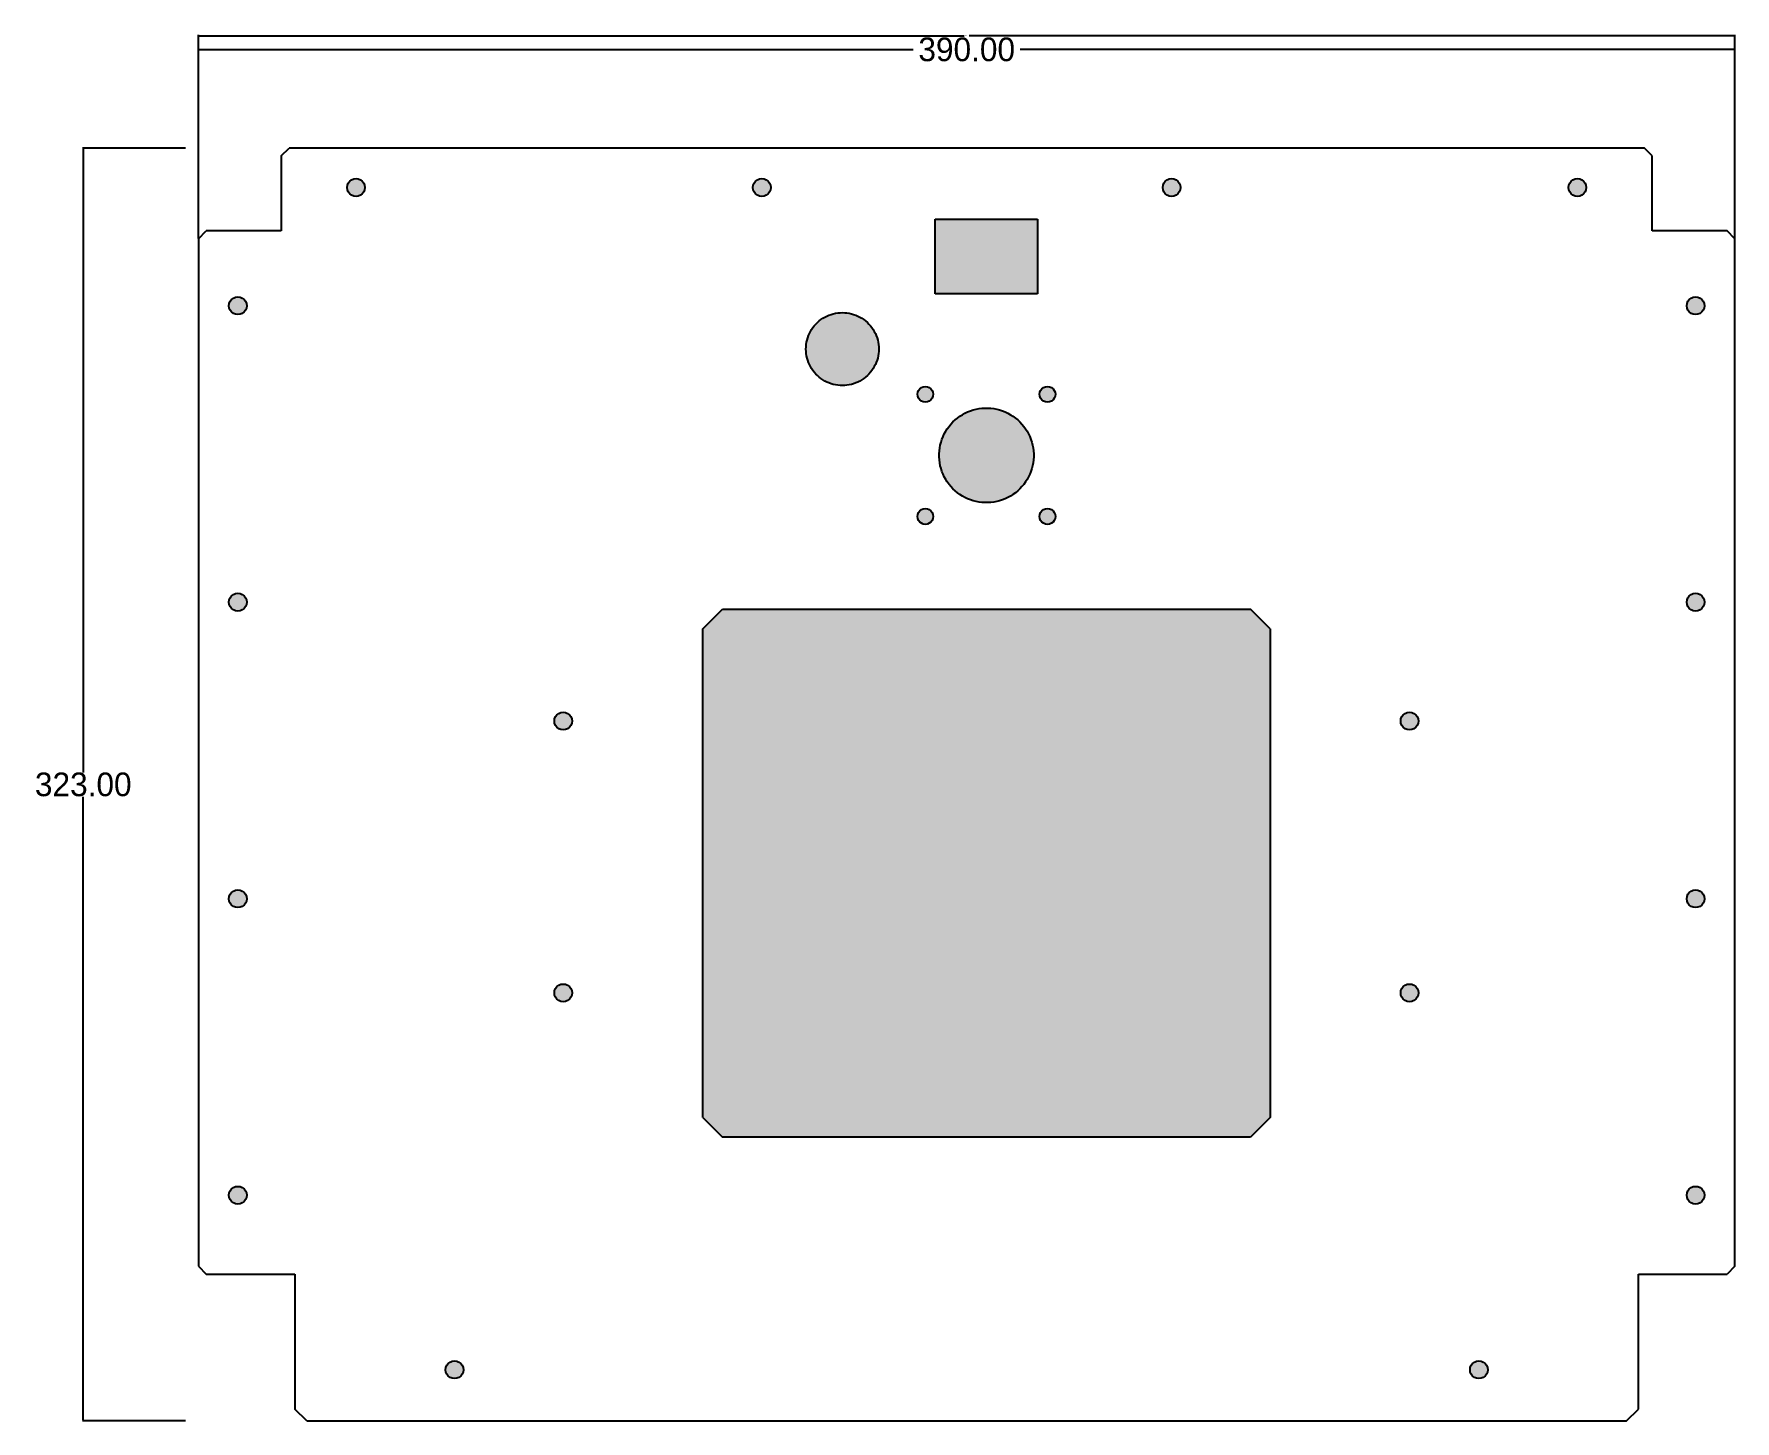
# Model space of a CAD drawing. Header units: millimetres. Extents: x 568 to 1000, y -119 to 233.
import ezdxf

# ---------------------------------------------------------------- set-up
doc = ezdxf.new("R2010")
doc.units = ezdxf.units.MM
doc.dimstyles.get("Standard").update_dxf_attribs({"dimtxt": 0.18, "dimasz": 0.18, "dimexe": 0.18, "dimexo": 0.0625, "dimgap": 0.09, "dimtad": 0, "dimtih": 1, "dimtoh": 1, "dimdec": 4, "dimzin": 0, "dimdsep": 46, "dimtxsty": 'Standard', "dimcen": 0.09, "dimadec": 0, "dimazin": 0, "dimtfac": 1, "dimtdec": 4, "dimtofl": 0, "dimtmove": 0, "dimatfit": 3, "dimfxl": 1, "dimtolj": 1, "dimtzin": 0, "dimarcsym": 0})

msp = doc.modelspace()

# ---------------------------------------------------------------- blocks, each defined once
blk = doc.blocks.new('*D6')
at = {"color": 0, "lineweight": -2, "transparency": 16777216}
for p, q in [((610.01, 181.18), (610.01, 232.82)), ((610.19, 232.64), (804.36, 232.64)), ((999.83, 232.64), (805.65, 232.64)), ((1000.01, 181.18), (1000.01, 232.82))]:
    blk.add_line(p, q, dxfattribs=at)
at = {"color": 0, "transparency": 16777216}
for points in [[(610.19, 232.67), (610.19, 232.61), (610.01, 232.64)], [(999.83, 232.67), (999.83, 232.61), (1000.01, 232.64)]]:
    blk.add_solid(points, dxfattribs=at)
at = {"layer": 'Defpoints', "color": 0, "transparency": 16777216}
for p in [(1000.01, 232.64), (610.01, 181.12), (1000.01, 181.12)]:
    blk.add_point(p, dxfattribs=at)
at = {"color": 0, "transparency": 16777216, "insert": (805.01, 232.64), "char_height": 0.18, "attachment_point": 5}
blk.add_mtext('\\A1;390.0000', dxfattribs=at)
blk = doc.blocks.new('*D7')
at = {"layer": 'Defpoints', "color": 0, "lineweight": -2, "transparency": 16777216}
for p, q in [((610.01, 205.31), (610.01, 229.31)), ((610.19, 229.13), (791.42, 229.13)), ((999.83, 229.13), (818.6, 229.13)), ((1000.01, 205.31), (1000.01, 229.31))]:
    blk.add_line(p, q, dxfattribs=at)
at = {"layer": 'Defpoints', "color": 0, "transparency": 16777216}
for p in [(1000.01, 229.13), (610.01, 205.24), (1000.01, 205.24)]:
    blk.add_point(p, dxfattribs=at)
for points in [[(610.19, 229.16), (610.19, 229.1), (610.01, 229.13)], [(999.83, 229.16), (999.83, 229.1), (1000.01, 229.13)]]:
    blk.add_solid(points, dxfattribs=at)
at = {"layer": 'Defpoints', "color": 0, "transparency": 16777216, "insert": (805.01, 229.13), "char_height": 6, "attachment_point": 5}
blk.add_mtext('\\A1;390.00', dxfattribs=at)
blk = doc.blocks.new('*D8')
at = {"layer": 'Defpoints', "color": 0, "lineweight": -2, "transparency": 16777216}
for p, q in [((606.71, 204.12), (580.6, 204.12)), ((580.78, 203.94), (580.78, 45.71)), ((580.78, -118.7), (580.78, 39.53)), ((606.71, -118.88), (580.6, -118.88))]:
    blk.add_line(p, q, dxfattribs=at)
at = {"layer": 'Defpoints', "color": 0, "transparency": 16777216}
for p in [(606.77, 204.12), (580.78, -118.88), (606.77, -118.88)]:
    blk.add_point(p, dxfattribs=at)
for points in [[(580.75, 203.94), (580.81, 203.94), (580.78, 204.12)], [(580.75, -118.7), (580.81, -118.7), (580.78, -118.88)]]:
    blk.add_solid(points, dxfattribs=at)
at = {"layer": 'Defpoints', "color": 0, "transparency": 16777216, "insert": (580.78, 42.62), "char_height": 6, "attachment_point": 5}
blk.add_mtext('\\A1;323.00', dxfattribs=at)

# ---------------------------------------------------------------- dimensions: what is measured, and where the dimension line sits
dim = msp.add_linear_dim(base=(1000.00537, 232.6427), p1=(610.00537, 181.12007), p2=(1000.00537, 181.12007), dimstyle='Standard')
dim.commit()
dim.dimension.update_dxf_attribs({"geometry": '*D6', "text_midpoint": (805.00537, 232.6427)})
at = {"layer": 'Defpoints', "color": 6}
dim = msp.add_linear_dim(base=(1000.00537, 229.12529), p1=(610.00537, 205.24393), p2=(1000.00537, 205.24393), dimstyle='Standard', override={"dimtxt": 6, "dimdec": 2}, dxfattribs=at)
dim.commit()
dim.dimension.update_dxf_attribs({"geometry": '*D7', "text_midpoint": (805.00537, 229.12529)})
dim = msp.add_linear_dim(base=(580.77692, -118.87993), p1=(606.7699, 204.12007), p2=(606.7699, -118.87993), angle=90, dimstyle='Standard', override={"dimtxt": 6, "dimdec": 2}, dxfattribs=at)
dim.commit()
dim.dimension.update_dxf_attribs({"geometry": '*D8', "text_midpoint": (580.77692, 42.62007)})

# ---------------------------------------------------------------- hatches: boundary and pattern name
h = msp.add_hatch(color=256)
h.dxf.hatch_style = 1
h.paths.add_polyline_path([(882.00537, 82.14927), (877.00537, 87.14927), (743.00537, 87.14927), (738.00537, 82.14927), (738.00537, -41.85073), (743.00537, -46.85073), (877.00537, -46.85073), (882.00537, -41.85073)])
h.paths.add_polyline_path([(622.25537, 164.12007), (622.17871, 164.70241), (621.95393, 165.24507), (621.59636, 165.71106), (621.13037, 166.06862), (620.58772, 166.2934), (620.00537, 166.37007), (619.42303, 166.2934), (618.88037, 166.06862), (618.41438, 165.71106), (618.05682, 165.24507), (617.83204, 164.70241), (617.75537, 164.12007), (617.83204, 163.53772), (618.05682, 162.99507), (618.41438, 162.52908), (618.88037, 162.17151), (619.42303, 161.94673), (620.00537, 161.87007), (620.58772, 161.94673), (621.13037, 162.17151), (621.59636, 162.52908), (621.95393, 162.99507), (622.17871, 163.53772)])
h.paths.add_polyline_path([(652.25537, 194.12007), (652.17871, 194.70241), (651.95393, 195.24507), (651.59636, 195.71106), (651.13037, 196.06862), (650.58772, 196.2934), (650.00537, 196.37007), (649.42303, 196.2934), (648.88037, 196.06862), (648.41438, 195.71106), (648.05682, 195.24507), (647.83204, 194.70241), (647.75537, 194.12007), (647.83204, 193.53772), (648.05682, 192.99507), (648.41438, 192.52908), (648.88037, 192.17151), (649.42303, 191.94673), (650.00537, 191.87007), (650.58772, 191.94673), (651.13037, 192.17151), (651.59636, 192.52908), (651.95393, 192.99507), (652.17871, 193.53772)])
h.paths.add_polyline_path([(622.17871, 88.30772), (622.25537, 88.89007), (622.17871, 89.47241), (621.95393, 90.01507), (621.59636, 90.48106), (621.13037, 90.83862), (620.58772, 91.0634), (620.00537, 91.14007), (619.42303, 91.0634), (618.88037, 90.83862), (618.41438, 90.48106), (618.05682, 90.01507), (617.83204, 89.47241), (617.75537, 88.89007), (617.83204, 88.30772), (618.05682, 87.76507), (618.41438, 87.29908), (618.88037, 86.94151), (619.42303, 86.71673), (620.00537, 86.64007), (620.58772, 86.71673), (621.13037, 86.94151), (621.59636, 87.29908), (621.95393, 87.76507)])
h.paths.add_polyline_path([(622.25537, -61.59566), (622.17871, -61.01332), (621.95393, -60.47066), (621.59636, -60.00467), (621.13037, -59.6471), (620.58772, -59.42233), (620.00537, -59.34566), (619.42303, -59.42233), (618.88037, -59.6471), (618.41438, -60.00467), (618.05682, -60.47066), (617.83204, -61.01332), (617.75537, -61.59566), (617.83204, -62.178), (618.05682, -62.72066), (618.41438, -63.18665), (618.88037, -63.54422), (619.42303, -63.76899), (620.00537, -63.84566), (620.58772, -63.76899), (621.13037, -63.54422), (621.59636, -63.18665), (621.95393, -62.72066), (622.17871, -62.178)])
h.paths.add_polyline_path([(622.25537, 13.63434), (622.17871, 14.21668), (621.95393, 14.75934), (621.59636, 15.22533), (621.13037, 15.5829), (620.58772, 15.80767), (620.00537, 15.88434), (619.42303, 15.80767), (618.88037, 15.5829), (618.41438, 15.22533), (618.05682, 14.75934), (617.83204, 14.21668), (617.75537, 13.63434), (617.83204, 13.052), (618.05682, 12.50934), (618.41438, 12.04335), (618.88037, 11.68578), (619.42303, 11.46101), (620.00537, 11.38434), (620.58772, 11.46101), (621.13037, 11.68578), (621.59636, 12.04335), (621.95393, 12.50934), (622.17871, 13.052)])
h.paths.add_polyline_path([(704.85115, -10.25074), (704.77448, -9.66839), (704.5497, -9.12574), (704.19214, -8.65975), (703.72615, -8.30218), (703.18349, -8.0774), (702.60115, -8.00074), (702.0188, -8.0774), (701.47615, -8.30218), (701.01016, -8.65975), (700.65259, -9.12574), (700.42781, -9.66839), (700.35115, -10.25074), (700.42781, -10.83308), (700.65259, -11.37574), (701.01016, -11.84173), (701.47615, -12.19929), (702.0188, -12.42407), (702.60115, -12.50074), (703.18349, -12.42407), (703.72615, -12.19929), (704.19214, -11.84173), (704.5497, -11.37574), (704.77448, -10.83308)])
h.paths.add_polyline_path([(677.25537, -105.87993), (677.17871, -105.29759), (676.95393, -104.75493), (676.59636, -104.28894), (676.13037, -103.93138), (675.58772, -103.7066), (675.00537, -103.62993), (674.42303, -103.7066), (673.88037, -103.93138), (673.41438, -104.28894), (673.05682, -104.75493), (672.83204, -105.29759), (672.75537, -105.87993), (672.83204, -106.46228), (673.05682, -107.00493), (673.41438, -107.47092), (673.88037, -107.82849), (674.42303, -108.05327), (675.00537, -108.12993), (675.58772, -108.05327), (676.13037, -107.82849), (676.59636, -107.47092), (676.95393, -107.00493), (677.17871, -106.46228)])
h.paths.add_polyline_path([(937.17871, -106.46228), (937.25537, -105.87993), (937.17871, -105.29759), (936.95393, -104.75493), (936.59636, -104.28894), (936.13037, -103.93138), (935.58772, -103.7066), (935.00537, -103.62993), (934.42303, -103.7066), (933.88037, -103.93138), (933.41438, -104.28894), (933.05682, -104.75493), (932.83204, -105.29759), (932.75537, -105.87993), (932.83204, -106.46228), (933.05682, -107.00493), (933.41438, -107.47092), (933.88037, -107.82849), (934.42303, -108.05327), (935.00537, -108.12993), (935.58772, -108.05327), (936.13037, -107.82849), (936.59636, -107.47092), (936.95393, -107.00493)])
h.paths.add_polyline_path([(991.95393, -60.47066), (991.59636, -60.00467), (991.13037, -59.6471), (990.58772, -59.42233), (990.00537, -59.34566), (989.42303, -59.42233), (988.88037, -59.6471), (988.41438, -60.00467), (988.05682, -60.47066), (987.83204, -61.01332), (987.75537, -61.59566), (987.83204, -62.178), (988.05682, -62.72066), (988.41438, -63.18665), (988.88037, -63.54422), (989.42303, -63.76899), (990.00537, -63.84566), (990.58772, -63.76899), (991.13037, -63.54422), (991.59636, -63.18665), (991.95393, -62.72066), (992.17871, -62.178), (992.25537, -61.59566), (992.17871, -61.01332)])
h.paths.add_polyline_path([(919.6596, -10.25074), (919.58294, -9.66839), (919.35816, -9.12574), (919.00059, -8.65975), (918.5346, -8.30218), (917.99195, -8.0774), (917.4096, -8.00074), (916.82726, -8.0774), (916.2846, -8.30218), (915.81861, -8.65975), (915.46105, -9.12574), (915.23627, -9.66839), (915.1596, -10.25074), (915.23627, -10.83308), (915.46105, -11.37574), (915.81861, -11.84173), (916.2846, -12.19929), (916.82726, -12.42407), (917.4096, -12.50074), (917.99195, -12.42407), (918.5346, -12.19929), (919.00059, -11.84173), (919.35816, -11.37574), (919.58294, -10.83308)])
h.paths.add_polyline_path([(991.95393, 14.75934), (991.59636, 15.22533), (991.13037, 15.5829), (990.58772, 15.80767), (990.00537, 15.88434), (989.42303, 15.80767), (988.88037, 15.5829), (988.41438, 15.22533), (988.05682, 14.75934), (987.83204, 14.21668), (987.75537, 13.63434), (987.83204, 13.052), (988.05682, 12.50934), (988.41438, 12.04335), (988.88037, 11.68578), (989.42303, 11.46101), (990.00537, 11.38434), (990.58772, 11.46101), (991.13037, 11.68578), (991.59636, 12.04335), (991.95393, 12.50934), (992.17871, 13.052), (992.25537, 13.63434), (992.17871, 14.21668)])
h.paths.add_polyline_path([(919.58294, 59.31411), (919.35816, 59.85677), (919.00059, 60.32276), (918.5346, 60.68033), (917.99195, 60.9051), (917.4096, 60.98177), (916.82726, 60.9051), (916.2846, 60.68033), (915.81861, 60.32276), (915.46105, 59.85677), (915.23627, 59.31411), (915.1596, 58.73177), (915.23627, 58.14943), (915.46105, 57.60677), (915.81861, 57.14078), (916.2846, 56.78321), (916.82726, 56.55843), (917.4096, 56.48177), (917.99195, 56.55843), (918.5346, 56.78321), (919.00059, 57.14078), (919.35816, 57.60677), (919.58294, 58.14943), (919.6596, 58.73177)])
h.paths.add_polyline_path([(992.25537, 88.89007), (992.17871, 89.47241), (991.95393, 90.01507), (991.59636, 90.48106), (991.13037, 90.83862), (990.58772, 91.0634), (990.00537, 91.14007), (989.42303, 91.0634), (988.88037, 90.83862), (988.41438, 90.48106), (988.05682, 90.01507), (987.83204, 89.47241), (987.75537, 88.89007), (987.83204, 88.30772), (988.05682, 87.76507), (988.41438, 87.29908), (988.88037, 86.94151), (989.42303, 86.71673), (990.00537, 86.64007), (990.58772, 86.71673), (991.13037, 86.94151), (991.59636, 87.29908), (991.95393, 87.76507), (992.17871, 88.30772)])
h.paths.add_polyline_path([(992.25537, 164.12007), (992.17871, 164.70241), (991.95393, 165.24507), (991.59636, 165.71106), (991.13037, 166.06862), (990.58772, 166.2934), (990.00537, 166.37007), (989.42303, 166.2934), (988.88037, 166.06862), (988.41438, 165.71106), (988.05682, 165.24507), (987.83204, 164.70241), (987.75537, 164.12007), (987.83204, 163.53772), (988.05682, 162.99507), (988.41438, 162.52908), (988.88037, 162.17151), (989.42303, 161.94673), (990.00537, 161.87007), (990.58772, 161.94673), (991.13037, 162.17151), (991.59636, 162.52908), (991.95393, 162.99507), (992.17871, 163.53772)])
h.paths.add_polyline_path([(962.17871, 194.70241), (961.95393, 195.24507), (961.59636, 195.71106), (961.13037, 196.06862), (960.58772, 196.2934), (960.00537, 196.37007), (959.42303, 196.2934), (958.88037, 196.06862), (958.41438, 195.71106), (958.05682, 195.24507), (957.83204, 194.70241), (957.75537, 194.12007), (957.83204, 193.53772), (958.05682, 192.99507), (958.41438, 192.52908), (958.88037, 192.17151), (959.42303, 191.94673), (960.00537, 191.87007), (960.58772, 191.94673), (961.13037, 192.17151), (961.59636, 192.52908), (961.95393, 192.99507), (962.17871, 193.53772), (962.25537, 194.12007)])
h.paths.add_polyline_path([(858.95393, 195.24507), (858.59636, 195.71106), (858.13037, 196.06862), (857.58772, 196.2934), (857.00537, 196.37007), (856.42303, 196.2934), (855.88037, 196.06862), (855.41438, 195.71106), (855.05682, 195.24507), (854.83204, 194.70241), (854.75537, 194.12007), (854.83204, 193.53772), (855.05682, 192.99507), (855.41438, 192.52908), (855.88037, 192.17151), (856.42303, 191.94673), (857.00537, 191.87007), (857.58772, 191.94673), (858.13037, 192.17151), (858.59636, 192.52908), (858.95393, 192.99507), (859.17871, 193.53772), (859.25537, 194.12007), (859.17871, 194.70241)])
h.paths.add_polyline_path([(754.95393, 195.24507), (754.59636, 195.71106), (754.13037, 196.06862), (753.58772, 196.2934), (753.00537, 196.37007), (752.42303, 196.2934), (751.88037, 196.06862), (751.41438, 195.71106), (751.05682, 195.24507), (750.83204, 194.70241), (750.75537, 194.12007), (750.83204, 193.53772), (751.05682, 192.99507), (751.41438, 192.52908), (751.88037, 192.17151), (752.42303, 191.94673), (753.00537, 191.87007), (753.58772, 191.94673), (754.13037, 192.17151), (754.59636, 192.52908), (754.95393, 192.99507), (755.17871, 193.53772), (755.25537, 194.12007), (755.17871, 194.70241)])
h.paths.add_polyline_path([(781.82553, 149.18161), (782.05631, 149.71492), (782.25315, 150.26166), (782.41527, 150.81969), (782.54204, 151.38679), (782.63294, 151.96074), (782.68763, 152.53926), (782.70588, 153.12007), (782.68763, 153.70088), (782.63294, 154.2794), (782.54204, 154.85334), (782.41527, 155.42045), (782.25315, 155.97847), (782.05631, 156.52522), (781.82553, 157.05853), (781.56172, 157.57629), (781.26591, 158.07647), (780.93929, 158.55708), (780.58313, 159.01624), (780.19884, 159.45213), (779.78794, 159.86303), (779.35205, 160.24732), (778.89289, 160.60347), (778.41228, 160.9301), (777.9121, 161.2259), (777.39434, 161.48972), (776.86103, 161.7205), (776.31429, 161.91734), (775.75626, 162.07946), (775.18916, 162.20622), (774.61521, 162.29713), (774.03669, 162.35181), (773.45588, 162.37007), (772.87507, 162.35181), (772.29655, 162.29713), (771.7226, 162.20622), (771.1555, 162.07946), (770.59747, 161.91734), (770.05073, 161.7205), (769.51742, 161.48972), (768.99966, 161.2259), (768.49948, 160.9301), (768.01887, 160.60347), (767.55971, 160.24732), (767.12382, 159.86303), (766.71292, 159.45213), (766.32863, 159.01624), (765.97247, 158.55708), (765.64585, 158.07647), (765.35004, 157.57629), (765.08623, 157.05853), (764.85545, 156.52522), (764.65861, 155.97847), (764.49648, 155.42045), (764.36972, 154.85334), (764.27882, 154.2794), (764.22413, 153.70088), (764.20588, 153.12007), (764.22413, 152.53926), (764.27882, 151.96074), (764.36972, 151.38679), (764.49648, 150.81969), (764.65861, 150.26166), (764.85545, 149.71492), (765.08623, 149.18161), (765.35004, 148.66385), (765.64585, 148.16367), (765.97247, 147.68305), (766.32863, 147.2239), (766.71292, 146.78801), (767.12382, 146.37711), (767.55971, 145.99282), (768.01887, 145.63666), (768.49948, 145.31003), (768.99966, 145.01423), (769.51742, 144.75042), (770.05073, 144.51964), (770.59747, 144.32279), (771.1555, 144.16067), (771.7226, 144.03391), (772.29655, 143.94301), (772.87507, 143.88832), (773.45588, 143.87007), (774.03669, 143.88832), (774.61521, 143.94301), (775.18916, 144.03391), (775.75626, 144.16067), (776.31429, 144.32279), (776.86103, 144.51964), (777.39434, 144.75042), (777.9121, 145.01423), (778.41228, 145.31003), (778.89289, 145.63666), (779.35205, 145.99282), (779.78794, 146.37711), (780.19884, 146.78801), (780.58313, 147.2239), (780.93929, 147.68305), (781.26591, 148.16367), (781.56172, 148.66385)])
h.paths.add_polyline_path([(821.95872, 127.27418), (821.86423, 128.02209), (821.72297, 128.7626), (821.5355, 129.49277), (821.30254, 130.20973), (821.02503, 130.91065), (820.70405, 131.59277), (820.34088, 132.25338), (819.93694, 132.88988), (819.49383, 133.49976), (819.01331, 134.08062), (818.49726, 134.63016), (817.94772, 135.14621), (817.36686, 135.62674), (816.75697, 136.06985), (816.12047, 136.47378), (815.45986, 136.83696), (814.77775, 137.15793), (814.07683, 137.43545), (813.35987, 137.6684), (812.62969, 137.85588), (811.88919, 137.99714), (811.14127, 138.09162), (810.3889, 138.13896), (809.63504, 138.13896), (808.88267, 138.09162), (808.13476, 137.99714), (807.39425, 137.85588), (806.66408, 137.6684), (805.94712, 137.43545), (805.2462, 137.15793), (804.56409, 136.83696), (803.90348, 136.47378), (803.26697, 136.06985), (802.65709, 135.62674), (802.07623, 135.14621), (801.52669, 134.63016), (801.01064, 134.08062), (800.53011, 133.49976), (800.08701, 132.88988), (799.68307, 132.25338), (799.3199, 131.59277), (798.99892, 130.91065), (798.7214, 130.20973), (798.48845, 129.49277), (798.30097, 128.7626), (798.15971, 128.02209), (798.06523, 127.27418), (798.0179, 126.52181), (798.0179, 125.76795), (798.06523, 125.01558), (798.15971, 124.26767), (798.30097, 123.52716), (798.48845, 122.79699), (798.7214, 122.08002), (798.99892, 121.3791), (799.3199, 120.69699), (799.68307, 120.03638), (800.08701, 119.39988), (800.53011, 118.78999), (801.01064, 118.20914), (801.52669, 117.6596), (802.07623, 117.14355), (802.65709, 116.66302), (803.26697, 116.21991), (803.90348, 115.81597), (804.56409, 115.4528), (805.2462, 115.13182), (805.94712, 114.85431), (806.66408, 114.62135), (807.39425, 114.43388), (808.13476, 114.29262), (808.88267, 114.19814), (809.63504, 114.1508), (810.3889, 114.1508), (811.14127, 114.19814), (811.88919, 114.29262), (812.62969, 114.43388), (813.35987, 114.62135), (814.07683, 114.85431), (814.77775, 115.13182), (815.45986, 115.4528), (816.12047, 115.81597), (816.75697, 116.21991), (817.36686, 116.66302), (817.94772, 117.14355), (818.49726, 117.6596), (819.01331, 118.20914), (819.49383, 118.78999), (819.93694, 119.39988), (820.34088, 120.03638), (820.70405, 120.69699), (821.02503, 121.3791), (821.30254, 122.08002), (821.5355, 122.79699), (821.72297, 123.52716), (821.86423, 124.26767), (821.95872, 125.01558), (822.00605, 125.76795), (822.00605, 126.52181)])
h.paths.add_polyline_path([(796.51197, 110.64488), (796.44383, 111.16252), (796.24402, 111.64488), (795.92619, 112.05909), (795.51197, 112.37693), (795.02961, 112.57673), (794.51197, 112.64488), (793.99434, 112.57673), (793.51197, 112.37693), (793.09776, 112.05909), (792.77992, 111.64488), (792.58012, 111.16252), (792.51197, 110.64488), (792.58012, 110.12724), (792.77992, 109.64488), (793.09776, 109.23067), (793.51197, 108.91283), (793.99434, 108.71303), (794.51197, 108.64488), (795.02961, 108.71303), (795.51197, 108.91283), (795.92619, 109.23067), (796.24402, 109.64488), (796.44383, 110.12724)])
h.paths.add_polyline_path([(827.51197, 110.64488), (827.44383, 111.16252), (827.24402, 111.64488), (826.92619, 112.05909), (826.51197, 112.37693), (826.02961, 112.57673), (825.51197, 112.64488), (824.99434, 112.57673), (824.51197, 112.37693), (824.09776, 112.05909), (823.77992, 111.64488), (823.58012, 111.16252), (823.51197, 110.64488), (823.58012, 110.12724), (823.77992, 109.64488), (824.09776, 109.23067), (824.51197, 108.91283), (824.99434, 108.71303), (825.51197, 108.64488), (826.02961, 108.71303), (826.51197, 108.91283), (826.92619, 109.23067), (827.24402, 109.64488), (827.44383, 110.12724)])
h.paths.add_polyline_path([(827.24402, 142.64488), (826.92619, 143.05909), (826.51197, 143.37693), (826.02961, 143.57673), (825.51197, 143.64488), (824.99434, 143.57673), (824.51197, 143.37693), (824.09776, 143.05909), (823.77992, 142.64488), (823.58012, 142.16252), (823.51197, 141.64488), (823.58012, 141.12724), (823.77992, 140.64488), (824.09776, 140.23067), (824.51197, 139.91283), (824.99434, 139.71303), (825.51197, 139.64488), (826.02961, 139.71303), (826.51197, 139.91283), (826.92619, 140.23067), (827.24402, 140.64488), (827.44383, 141.12724), (827.51197, 141.64488), (827.44383, 142.16252)])
h.paths.add_polyline_path([(796.44383, 142.16252), (796.24402, 142.64488), (795.92619, 143.05909), (795.51197, 143.37693), (795.02961, 143.57673), (794.51197, 143.64488), (793.99434, 143.57673), (793.51197, 143.37693), (793.09776, 143.05909), (792.77992, 142.64488), (792.58012, 142.16252), (792.51197, 141.64488), (792.58012, 141.12724), (792.77992, 140.64488), (793.09776, 140.23067), (793.51197, 139.91283), (793.99434, 139.71303), (794.51197, 139.64488), (795.02961, 139.71303), (795.51197, 139.91283), (795.92619, 140.23067), (796.24402, 140.64488), (796.44383, 141.12724), (796.51197, 141.64488)])
h.paths.add_polyline_path([(704.85115, 58.73177), (704.77448, 59.31411), (704.5497, 59.85677), (704.19214, 60.32276), (703.72615, 60.68033), (703.18349, 60.9051), (702.60115, 60.98177), (702.0188, 60.9051), (701.47615, 60.68033), (701.01016, 60.32276), (700.65259, 59.85677), (700.42781, 59.31411), (700.35115, 58.73177), (700.42781, 58.14943), (700.65259, 57.60677), (701.01016, 57.14078), (701.47615, 56.78321), (702.0188, 56.55843), (702.60115, 56.48177), (703.18349, 56.55843), (703.72615, 56.78321), (704.19214, 57.14078), (704.5497, 57.60677), (704.77448, 58.14943)])
h.paths.add_polyline_path([(823.00537, 186.12007), (797.00537, 186.12007), (797.00537, 167.12007), (823.00537, 167.12007)])

# ---------------------------------------------------------------- linework, layer by layer
for p, q in [((631.00537, 202.12007), (633.00537, 204.12007)), ((977.00537, 204.12007), (633.00537, 204.12007)), ((979.00537, 202.12007), (977.00537, 204.12007)), ((631.00537, 202.12007), (631.00537, 183.12007)), ((979.00537, 183.12007), (979.00537, 202.12007)), ((647.75537, 194.12007), (647.83204, 194.70241)), ((647.83204, 194.70241), (648.05682, 195.24507)), ((648.05682, 195.24507), (648.41438, 195.71106)), ((648.41438, 195.71106), (648.88037, 196.06862)), ((648.88037, 196.06862), (649.42303, 196.2934)), ((649.42303, 196.2934), (650.00537, 196.37007)), ((650.00537, 196.37007), (650.58772, 196.2934)), ((650.58772, 196.2934), (651.13037, 196.06862)), ((651.13037, 196.06862), (651.59636, 195.71106)), ((651.59636, 195.71106), (651.95393, 195.24507)), ((651.95393, 195.24507), (652.17871, 194.70241)), ((652.17871, 194.70241), (652.25537, 194.12007)), ((750.75537, 194.12007), (750.83204, 194.70241)), ((750.83204, 194.70241), (751.05682, 195.24507)), ((751.05682, 195.24507), (751.41438, 195.71106)), ((751.41438, 195.71106), (751.88037, 196.06862)), ((751.88037, 196.06862), (752.42303, 196.2934)), ((752.42303, 196.2934), (753.00537, 196.37007)), ((753.00537, 196.37007), (753.58772, 196.2934)), ((753.58772, 196.2934), (754.13037, 196.06862)), ((754.13037, 196.06862), (754.59636, 195.71106)), ((754.59636, 195.71106), (754.95393, 195.24507)), ((754.95393, 195.24507), (755.17871, 194.70241)), ((755.17871, 194.70241), (755.25537, 194.12007)), ((854.75537, 194.12007), (854.83204, 194.70241)), ((854.83204, 194.70241), (855.05682, 195.24507)), ((855.05682, 195.24507), (855.41438, 195.71106)), ((855.41438, 195.71106), (855.88037, 196.06862)), ((855.88037, 196.06862), (856.42303, 196.2934)), ((856.42303, 196.2934), (857.00537, 196.37007)), ((857.00537, 196.37007), (857.58772, 196.2934)), ((857.58772, 196.2934), (858.13037, 196.06862)), ((858.13037, 196.06862), (858.59636, 195.71106)), ((858.59636, 195.71106), (858.95393, 195.24507)), ((858.95393, 195.24507), (859.17871, 194.70241)), ((859.17871, 194.70241), (859.25537, 194.12007)), ((957.75537, 194.12007), (957.83204, 194.70241)), ((957.83204, 194.70241), (958.05682, 195.24507)), ((958.05682, 195.24507), (958.41438, 195.71106)), ((958.41438, 195.71106), (958.88037, 196.06862)), ((958.88037, 196.06862), (959.42303, 196.2934)), ((959.42303, 196.2934), (960.00537, 196.37007)), ((960.00537, 196.37007), (960.58772, 196.2934)), ((960.58772, 196.2934), (961.13037, 196.06862)), ((961.13037, 196.06862), (961.59636, 195.71106)), ((961.59636, 195.71106), (961.95393, 195.24507)), ((961.95393, 195.24507), (962.17871, 194.70241)), ((962.17871, 194.70241), (962.25537, 194.12007)), ((647.83204, 193.53772), (647.75537, 194.12007)), ((648.05682, 192.99507), (647.83204, 193.53772)), ((648.41438, 192.52908), (648.05682, 192.99507)), ((648.88037, 192.17151), (648.41438, 192.52908)), ((649.42303, 191.94673), (648.88037, 192.17151)), ((650.00537, 191.87007), (649.42303, 191.94673)), ((650.58772, 191.94673), (650.00537, 191.87007)), ((651.13037, 192.17151), (650.58772, 191.94673)), ((651.59636, 192.52908), (651.13037, 192.17151)), ((651.95393, 192.99507), (651.59636, 192.52908)), ((652.17871, 193.53772), (651.95393, 192.99507)), ((652.25537, 194.12007), (652.17871, 193.53772)), ((750.83204, 193.53772), (750.75537, 194.12007)), ((751.05682, 192.99507), (750.83204, 193.53772)), ((751.41438, 192.52908), (751.05682, 192.99507)), ((751.88037, 192.17151), (751.41438, 192.52908)), ((752.42303, 191.94673), (751.88037, 192.17151)), ((753.00537, 191.87007), (752.42303, 191.94673)), ((753.58772, 191.94673), (753.00537, 191.87007)), ((754.13037, 192.17151), (753.58772, 191.94673)), ((754.59636, 192.52908), (754.13037, 192.17151)), ((754.95393, 192.99507), (754.59636, 192.52908)), ((755.17871, 193.53772), (754.95393, 192.99507)), ((755.25537, 194.12007), (755.17871, 193.53772)), ((854.83204, 193.53772), (854.75537, 194.12007)), ((855.05682, 192.99507), (854.83204, 193.53772)), ((855.41438, 192.52908), (855.05682, 192.99507)), ((855.88037, 192.17151), (855.41438, 192.52908)), ((856.42303, 191.94673), (855.88037, 192.17151)), ((857.00537, 191.87007), (856.42303, 191.94673)), ((857.58772, 191.94673), (857.00537, 191.87007)), ((858.13037, 192.17151), (857.58772, 191.94673)), ((858.59636, 192.52908), (858.13037, 192.17151)), ((858.95393, 192.99507), (858.59636, 192.52908)), ((859.17871, 193.53772), (858.95393, 192.99507)), ((859.25537, 194.12007), (859.17871, 193.53772)), ((957.83204, 193.53772), (957.75537, 194.12007)), ((958.05682, 192.99507), (957.83204, 193.53772)), ((958.41438, 192.52908), (958.05682, 192.99507)), ((958.88037, 192.17151), (958.41438, 192.52908)), ((959.42303, 191.94673), (958.88037, 192.17151)), ((960.00537, 191.87007), (959.42303, 191.94673)), ((960.58772, 191.94673), (960.00537, 191.87007)), ((961.13037, 192.17151), (960.58772, 191.94673)), ((961.59636, 192.52908), (961.13037, 192.17151)), ((961.95393, 192.99507), (961.59636, 192.52908)), ((962.17871, 193.53772), (961.95393, 192.99507)), ((962.25537, 194.12007), (962.17871, 193.53772)), ((797.00537, 167.12007), (797.00537, 186.12007)), ((797.00537, 186.12007), (823.00537, 186.12007)), ((823.00537, 186.12007), (823.00537, 167.12007)), ((610.00537, 181.12007), (612.00537, 183.12007)), ((631.00537, 183.12007), (612.00537, 183.12007)), ((998.00537, 183.12007), (979.00537, 183.12007)), ((1000.00537, 181.12007), (998.00537, 183.12007)), ((610.00537, 181.12007), (610.00537, -79.59566)), ((1000.00537, -79.59566), (1000.00537, 181.12007)), ((617.75537, 164.12007), (617.83204, 164.70241)), ((617.83204, 163.53772), (617.75537, 164.12007)), ((617.83204, 164.70241), (618.05682, 165.24507)), ((618.05682, 165.24507), (618.41438, 165.71106)), ((618.41438, 165.71106), (618.88037, 166.06862)), ((618.88037, 166.06862), (619.42303, 166.2934)), ((619.42303, 166.2934), (620.00537, 166.37007)), ((620.00537, 166.37007), (620.58772, 166.2934)), ((620.58772, 166.2934), (621.13037, 166.06862)), ((621.13037, 166.06862), (621.59636, 165.71106)), ((621.59636, 165.71106), (621.95393, 165.24507)), ((621.95393, 165.24507), (622.17871, 164.70241)), ((622.17871, 164.70241), (622.25537, 164.12007)), ((622.25537, 164.12007), (622.17871, 163.53772)), ((823.00537, 167.12007), (797.00537, 167.12007)), ((987.75537, 164.12007), (987.83204, 164.70241)), ((987.83204, 163.53772), (987.75537, 164.12007)), ((987.83204, 164.70241), (988.05682, 165.24507)), ((988.05682, 165.24507), (988.41438, 165.71106)), ((988.41438, 165.71106), (988.88037, 166.06862)), ((988.88037, 166.06862), (989.42303, 166.2934)), ((989.42303, 166.2934), (990.00537, 166.37007)), ((990.00537, 166.37007), (990.58772, 166.2934)), ((990.58772, 166.2934), (991.13037, 166.06862)), ((991.13037, 166.06862), (991.59636, 165.71106)), ((991.59636, 165.71106), (991.95393, 165.24507)), ((991.95393, 165.24507), (992.17871, 164.70241)), ((992.17871, 164.70241), (992.25537, 164.12007)), ((992.25537, 164.12007), (992.17871, 163.53772)), ((618.05682, 162.99507), (617.83204, 163.53772)), ((618.41438, 162.52908), (618.05682, 162.99507)), ((618.88037, 162.17151), (618.41438, 162.52908)), ((619.42303, 161.94673), (618.88037, 162.17151)), ((620.00537, 161.87007), (619.42303, 161.94673)), ((620.58772, 161.94673), (620.00537, 161.87007)), ((621.13037, 162.17151), (620.58772, 161.94673)), ((621.59636, 162.52908), (621.13037, 162.17151)), ((621.95393, 162.99507), (621.59636, 162.52908)), ((622.17871, 163.53772), (621.95393, 162.99507)), ((766.71292, 159.45213), (767.12382, 159.86303)), ((767.12382, 159.86303), (767.55971, 160.24732)), ((767.55971, 160.24732), (768.01887, 160.60347)), ((768.01887, 160.60347), (768.49948, 160.9301)), ((768.49948, 160.9301), (768.99966, 161.2259)), ((768.99966, 161.2259), (769.51742, 161.48972)), ((769.51742, 161.48972), (770.05073, 161.7205)), ((770.05073, 161.7205), (770.59747, 161.91734)), ((770.59747, 161.91734), (771.1555, 162.07946)), ((771.1555, 162.07946), (771.7226, 162.20622)), ((771.7226, 162.20622), (772.29655, 162.29713)), ((772.29655, 162.29713), (772.87507, 162.35181)), ((772.87507, 162.35181), (773.45588, 162.37007)), ((773.45588, 162.37007), (774.03669, 162.35181)), ((774.03669, 162.35181), (774.61521, 162.29713)), ((774.61521, 162.29713), (775.18916, 162.20622)), ((775.18916, 162.20622), (775.75626, 162.07946)), ((775.75626, 162.07946), (776.31429, 161.91734)), ((776.31429, 161.91734), (776.86103, 161.7205)), ((776.86103, 161.7205), (777.39434, 161.48972)), ((777.39434, 161.48972), (777.9121, 161.2259)), ((777.9121, 161.2259), (778.41228, 160.9301)), ((778.41228, 160.9301), (778.89289, 160.60347)), ((778.89289, 160.60347), (779.35205, 160.24732)), ((779.35205, 160.24732), (779.78794, 159.86303)), ((779.78794, 159.86303), (780.19884, 159.45213)), ((988.05682, 162.99507), (987.83204, 163.53772)), ((988.41438, 162.52908), (988.05682, 162.99507)), ((988.88037, 162.17151), (988.41438, 162.52908)), ((989.42303, 161.94673), (988.88037, 162.17151)), ((990.00537, 161.87007), (989.42303, 161.94673)), ((990.58772, 161.94673), (990.00537, 161.87007)), ((991.13037, 162.17151), (990.58772, 161.94673)), ((991.59636, 162.52908), (991.13037, 162.17151)), ((991.95393, 162.99507), (991.59636, 162.52908)), ((992.17871, 163.53772), (991.95393, 162.99507)), ((764.49648, 155.42045), (764.65861, 155.97847)), ((764.65861, 155.97847), (764.85545, 156.52522)), ((764.85545, 156.52522), (765.08623, 157.05853)), ((765.08623, 157.05853), (765.35004, 157.57629)), ((765.35004, 157.57629), (765.64585, 158.07647)), ((765.64585, 158.07647), (765.97247, 158.55708)), ((765.97247, 158.55708), (766.32863, 159.01624)), ((766.32863, 159.01624), (766.71292, 159.45213)), ((780.19884, 159.45213), (780.58313, 159.01624)), ((780.58313, 159.01624), (780.93929, 158.55708)), ((780.93929, 158.55708), (781.26591, 158.07647)), ((781.26591, 158.07647), (781.56172, 157.57629)), ((781.56172, 157.57629), (781.82553, 157.05853)), ((781.82553, 157.05853), (782.05631, 156.52522)), ((782.05631, 156.52522), (782.25315, 155.97847)), ((782.25315, 155.97847), (782.41527, 155.42045)), ((764.20588, 153.12007), (764.22413, 153.70088)), ((764.22413, 152.53926), (764.20588, 153.12007)), ((764.22413, 153.70088), (764.27882, 154.2794)), ((764.27882, 151.96074), (764.22413, 152.53926)), ((764.27882, 154.2794), (764.36972, 154.85334)), ((764.36972, 151.38679), (764.27882, 151.96074)), ((764.36972, 154.85334), (764.49648, 155.42045)), ((764.49648, 150.81969), (764.36972, 151.38679)), ((782.41527, 155.42045), (782.54204, 154.85334)), ((782.54204, 151.38679), (782.41527, 150.81969)), ((782.54204, 154.85334), (782.63294, 154.2794)), ((782.63294, 151.96074), (782.54204, 151.38679)), ((782.63294, 154.2794), (782.68763, 153.70088)), ((782.68763, 152.53926), (782.63294, 151.96074)), ((782.68763, 153.70088), (782.70588, 153.12007)), ((782.70588, 153.12007), (782.68763, 152.53926)), ((764.65861, 150.26166), (764.49648, 150.81969)), ((764.85545, 149.71492), (764.65861, 150.26166)), ((765.08623, 149.18161), (764.85545, 149.71492)), ((765.35004, 148.66385), (765.08623, 149.18161)), ((765.64585, 148.16367), (765.35004, 148.66385)), ((765.97247, 147.68305), (765.64585, 148.16367)), ((766.32863, 147.2239), (765.97247, 147.68305)), ((766.71292, 146.78801), (766.32863, 147.2239)), ((767.12382, 146.37711), (766.71292, 146.78801)), ((780.19884, 146.78801), (779.78794, 146.37711)), ((780.58313, 147.2239), (780.19884, 146.78801)), ((780.93929, 147.68305), (780.58313, 147.2239)), ((781.26591, 148.16367), (780.93929, 147.68305)), ((781.56172, 148.66385), (781.26591, 148.16367)), ((781.82553, 149.18161), (781.56172, 148.66385)), ((782.05631, 149.71492), (781.82553, 149.18161)), ((782.25315, 150.26166), (782.05631, 149.71492)), ((782.41527, 150.81969), (782.25315, 150.26166)), ((767.55971, 145.99282), (767.12382, 146.37711)), ((768.01887, 145.63666), (767.55971, 145.99282)), ((768.49948, 145.31003), (768.01887, 145.63666)), ((768.99966, 145.01423), (768.49948, 145.31003)), ((769.51742, 144.75042), (768.99966, 145.01423)), ((770.05073, 144.51964), (769.51742, 144.75042)), ((770.59747, 144.32279), (770.05073, 144.51964)), ((771.1555, 144.16067), (770.59747, 144.32279)), ((771.7226, 144.03391), (771.1555, 144.16067)), ((772.29655, 143.94301), (771.7226, 144.03391)), ((772.87507, 143.88832), (772.29655, 143.94301)), ((773.45588, 143.87007), (772.87507, 143.88832)), ((774.03669, 143.88832), (773.45588, 143.87007)), ((774.61521, 143.94301), (774.03669, 143.88832)), ((775.18916, 144.03391), (774.61521, 143.94301)), ((775.75626, 144.16067), (775.18916, 144.03391)), ((776.31429, 144.32279), (775.75626, 144.16067)), ((776.86103, 144.51964), (776.31429, 144.32279)), ((777.39434, 144.75042), (776.86103, 144.51964)), ((777.9121, 145.01423), (777.39434, 144.75042)), ((778.41228, 145.31003), (777.9121, 145.01423)), ((778.89289, 145.63666), (778.41228, 145.31003)), ((779.35205, 145.99282), (778.89289, 145.63666)), ((779.78794, 146.37711), (779.35205, 145.99282)), ((792.58012, 142.16252), (792.77992, 142.64488)), ((792.77992, 142.64488), (793.09776, 143.05909)), ((793.09776, 143.05909), (793.51197, 143.37693)), ((793.51197, 143.37693), (793.99434, 143.57673)), ((793.99434, 143.57673), (794.51197, 143.64488)), ((794.51197, 143.64488), (795.02961, 143.57673)), ((795.02961, 143.57673), (795.51197, 143.37693)), ((795.51197, 143.37693), (795.92619, 143.05909)), ((795.92619, 143.05909), (796.24402, 142.64488)), ((796.24402, 142.64488), (796.44383, 142.16252)), ((823.58012, 142.16252), (823.77992, 142.64488)), ((823.77992, 142.64488), (824.09776, 143.05909)), ((824.09776, 143.05909), (824.51197, 143.37693)), ((824.51197, 143.37693), (824.99434, 143.57673)), ((824.99434, 143.57673), (825.51197, 143.64488)), ((825.51197, 143.64488), (826.02961, 143.57673)), ((826.02961, 143.57673), (826.51197, 143.37693)), ((826.51197, 143.37693), (826.92619, 143.05909)), ((826.92619, 143.05909), (827.24402, 142.64488)), ((827.24402, 142.64488), (827.44383, 142.16252)), ((792.51197, 141.64488), (792.58012, 142.16252)), ((792.58012, 141.12724), (792.51197, 141.64488)), ((792.77992, 140.64488), (792.58012, 141.12724)), ((793.09776, 140.23067), (792.77992, 140.64488)), ((793.51197, 139.91283), (793.09776, 140.23067)), ((793.99434, 139.71303), (793.51197, 139.91283)), ((794.51197, 139.64488), (793.99434, 139.71303)), ((795.02961, 139.71303), (794.51197, 139.64488)), ((795.51197, 139.91283), (795.02961, 139.71303)), ((795.92619, 140.23067), (795.51197, 139.91283)), ((796.24402, 140.64488), (795.92619, 140.23067)), ((796.44383, 141.12724), (796.24402, 140.64488)), ((796.44383, 142.16252), (796.51197, 141.64488)), ((796.51197, 141.64488), (796.44383, 141.12724)), ((823.51197, 141.64488), (823.58012, 142.16252)), ((823.58012, 141.12724), (823.51197, 141.64488)), ((823.77992, 140.64488), (823.58012, 141.12724)), ((824.09776, 140.23067), (823.77992, 140.64488)), ((824.51197, 139.91283), (824.09776, 140.23067)), ((824.99434, 139.71303), (824.51197, 139.91283)), ((825.51197, 139.64488), (824.99434, 139.71303)), ((826.02961, 139.71303), (825.51197, 139.64488)), ((826.51197, 139.91283), (826.02961, 139.71303)), ((826.92619, 140.23067), (826.51197, 139.91283)), ((827.24402, 140.64488), (826.92619, 140.23067)), ((827.44383, 141.12724), (827.24402, 140.64488)), ((827.44383, 142.16252), (827.51197, 141.64488)), ((827.51197, 141.64488), (827.44383, 141.12724)), ((800.53011, 133.49976), (801.01064, 134.08062)), ((801.01064, 134.08062), (801.52669, 134.63016)), ((801.52669, 134.63016), (802.07623, 135.14621)), ((802.07623, 135.14621), (802.65709, 135.62674)), ((802.65709, 135.62674), (803.26697, 136.06985)), ((803.26697, 136.06985), (803.90348, 136.47378)), ((803.90348, 136.47378), (804.56409, 136.83696)), ((804.56409, 136.83696), (805.2462, 137.15793)), ((805.2462, 137.15793), (805.94712, 137.43545)), ((805.94712, 137.43545), (806.66408, 137.6684)), ((806.66408, 137.6684), (807.39425, 137.85588)), ((807.39425, 137.85588), (808.13476, 137.99714)), ((808.13476, 137.99714), (808.88267, 138.09162)), ((808.88267, 138.09162), (809.63504, 138.13896)), ((809.63504, 138.13896), (810.3889, 138.13896)), ((810.3889, 138.13896), (811.14127, 138.09162)), ((811.14127, 138.09162), (811.88919, 137.99714)), ((811.88919, 137.99714), (812.62969, 137.85588)), ((812.62969, 137.85588), (813.35987, 137.6684)), ((813.35987, 137.6684), (814.07683, 137.43545)), ((814.07683, 137.43545), (814.77775, 137.15793)), ((814.77775, 137.15793), (815.45986, 136.83696)), ((815.45986, 136.83696), (816.12047, 136.47378)), ((816.12047, 136.47378), (816.75697, 136.06985)), ((816.75697, 136.06985), (817.36686, 135.62674)), ((817.36686, 135.62674), (817.94772, 135.14621)), ((817.94772, 135.14621), (818.49726, 134.63016)), ((818.49726, 134.63016), (819.01331, 134.08062)), ((819.01331, 134.08062), (819.49383, 133.49976)), ((798.48845, 129.49277), (798.7214, 130.20973)), ((798.7214, 130.20973), (798.99892, 130.91065)), ((798.99892, 130.91065), (799.3199, 131.59277)), ((799.3199, 131.59277), (799.68307, 132.25338)), ((799.68307, 132.25338), (800.08701, 132.88988)), ((800.08701, 132.88988), (800.53011, 133.49976)), ((819.49383, 133.49976), (819.93694, 132.88988)), ((819.93694, 132.88988), (820.34088, 132.25338)), ((820.34088, 132.25338), (820.70405, 131.59277)), ((820.70405, 131.59277), (821.02503, 130.91065)), ((821.02503, 130.91065), (821.30254, 130.20973)), ((821.30254, 130.20973), (821.5355, 129.49277)), ((798.0179, 126.52181), (798.06523, 127.27418)), ((798.0179, 125.76795), (798.0179, 126.52181)), ((798.06523, 125.01558), (798.0179, 125.76795)), ((798.06523, 127.27418), (798.15971, 128.02209)), ((798.15971, 128.02209), (798.30097, 128.7626)), ((798.30097, 128.7626), (798.48845, 129.49277)), ((821.5355, 129.49277), (821.72297, 128.7626)), ((821.72297, 128.7626), (821.86423, 128.02209)), ((821.86423, 128.02209), (821.95872, 127.27418)), ((821.95872, 127.27418), (822.00605, 126.52181)), ((822.00605, 125.76795), (821.95872, 125.01558)), ((822.00605, 126.52181), (822.00605, 125.76795)), ((798.15971, 124.26767), (798.06523, 125.01558)), ((798.30097, 123.52716), (798.15971, 124.26767)), ((798.48845, 122.79699), (798.30097, 123.52716)), ((798.7214, 122.08002), (798.48845, 122.79699)), ((798.99892, 121.3791), (798.7214, 122.08002)), ((799.3199, 120.69699), (798.99892, 121.3791)), ((821.02503, 121.3791), (820.70405, 120.69699)), ((821.30254, 122.08002), (821.02503, 121.3791)), ((821.5355, 122.79699), (821.30254, 122.08002)), ((821.72297, 123.52716), (821.5355, 122.79699)), ((821.86423, 124.26767), (821.72297, 123.52716)), ((821.95872, 125.01558), (821.86423, 124.26767)), ((799.68307, 120.03638), (799.3199, 120.69699)), ((800.08701, 119.39988), (799.68307, 120.03638)), ((800.53011, 118.78999), (800.08701, 119.39988)), ((801.01064, 118.20914), (800.53011, 118.78999)), ((801.52669, 117.6596), (801.01064, 118.20914)), ((802.07623, 117.14355), (801.52669, 117.6596)), ((802.65709, 116.66302), (802.07623, 117.14355)), ((803.26697, 116.21991), (802.65709, 116.66302)), ((817.36686, 116.66302), (816.75697, 116.21991)), ((817.94772, 117.14355), (817.36686, 116.66302)), ((818.49726, 117.6596), (817.94772, 117.14355)), ((819.01331, 118.20914), (818.49726, 117.6596)), ((819.49383, 118.78999), (819.01331, 118.20914)), ((819.93694, 119.39988), (819.49383, 118.78999)), ((820.34088, 120.03638), (819.93694, 119.39988)), ((820.70405, 120.69699), (820.34088, 120.03638)), ((793.09776, 112.05909), (793.51197, 112.37693)), ((793.51197, 112.37693), (793.99434, 112.57673)), ((793.99434, 112.57673), (794.51197, 112.64488)), ((794.51197, 112.64488), (795.02961, 112.57673)), ((795.02961, 112.57673), (795.51197, 112.37693)), ((795.51197, 112.37693), (795.92619, 112.05909)), ((803.90348, 115.81597), (803.26697, 116.21991)), ((804.56409, 115.4528), (803.90348, 115.81597)), ((805.2462, 115.13182), (804.56409, 115.4528)), ((805.94712, 114.85431), (805.2462, 115.13182)), ((806.66408, 114.62135), (805.94712, 114.85431)), ((807.39425, 114.43388), (806.66408, 114.62135)), ((808.13476, 114.29262), (807.39425, 114.43388)), ((808.88267, 114.19814), (808.13476, 114.29262)), ((809.63504, 114.1508), (808.88267, 114.19814)), ((810.3889, 114.1508), (809.63504, 114.1508)), ((811.14127, 114.19814), (810.3889, 114.1508)), ((811.88919, 114.29262), (811.14127, 114.19814)), ((812.62969, 114.43388), (811.88919, 114.29262)), ((813.35987, 114.62135), (812.62969, 114.43388)), ((814.07683, 114.85431), (813.35987, 114.62135)), ((814.77775, 115.13182), (814.07683, 114.85431)), ((815.45986, 115.4528), (814.77775, 115.13182)), ((816.12047, 115.81597), (815.45986, 115.4528)), ((816.75697, 116.21991), (816.12047, 115.81597)), ((824.09776, 112.05909), (824.51197, 112.37693)), ((824.51197, 112.37693), (824.99434, 112.57673)), ((824.99434, 112.57673), (825.51197, 112.64488)), ((825.51197, 112.64488), (826.02961, 112.57673)), ((826.02961, 112.57673), (826.51197, 112.37693)), ((826.51197, 112.37693), (826.92619, 112.05909)), ((792.51197, 110.64488), (792.58012, 111.16252)), ((792.58012, 110.12724), (792.51197, 110.64488)), ((792.58012, 111.16252), (792.77992, 111.64488)), ((792.77992, 109.64488), (792.58012, 110.12724)), ((792.77992, 111.64488), (793.09776, 112.05909)), ((793.09776, 109.23067), (792.77992, 109.64488)), ((793.51197, 108.91283), (793.09776, 109.23067)), ((793.99434, 108.71303), (793.51197, 108.91283)), ((794.51197, 108.64488), (793.99434, 108.71303)), ((795.02961, 108.71303), (794.51197, 108.64488)), ((795.51197, 108.91283), (795.02961, 108.71303)), ((795.92619, 109.23067), (795.51197, 108.91283)), ((795.92619, 112.05909), (796.24402, 111.64488)), ((796.24402, 109.64488), (795.92619, 109.23067)), ((796.24402, 111.64488), (796.44383, 111.16252)), ((796.44383, 110.12724), (796.24402, 109.64488)), ((796.44383, 111.16252), (796.51197, 110.64488)), ((796.51197, 110.64488), (796.44383, 110.12724)), ((823.51197, 110.64488), (823.58012, 111.16252)), ((823.58012, 110.12724), (823.51197, 110.64488)), ((823.58012, 111.16252), (823.77992, 111.64488)), ((823.77992, 109.64488), (823.58012, 110.12724)), ((823.77992, 111.64488), (824.09776, 112.05909)), ((824.09776, 109.23067), (823.77992, 109.64488)), ((824.51197, 108.91283), (824.09776, 109.23067)), ((824.99434, 108.71303), (824.51197, 108.91283)), ((825.51197, 108.64488), (824.99434, 108.71303)), ((826.02961, 108.71303), (825.51197, 108.64488)), ((826.51197, 108.91283), (826.02961, 108.71303)), ((826.92619, 109.23067), (826.51197, 108.91283)), ((826.92619, 112.05909), (827.24402, 111.64488)), ((827.24402, 109.64488), (826.92619, 109.23067)), ((827.24402, 111.64488), (827.44383, 111.16252)), ((827.44383, 110.12724), (827.24402, 109.64488)), ((827.44383, 111.16252), (827.51197, 110.64488)), ((827.51197, 110.64488), (827.44383, 110.12724)), ((618.41438, 90.48106), (618.88037, 90.83862)), ((618.88037, 90.83862), (619.42303, 91.0634)), ((619.42303, 91.0634), (620.00537, 91.14007)), ((620.00537, 91.14007), (620.58772, 91.0634)), ((620.58772, 91.0634), (621.13037, 90.83862)), ((621.13037, 90.83862), (621.59636, 90.48106)), ((988.41438, 90.48106), (988.88037, 90.83862)), ((988.88037, 90.83862), (989.42303, 91.0634)), ((989.42303, 91.0634), (990.00537, 91.14007)), ((990.00537, 91.14007), (990.58772, 91.0634)), ((990.58772, 91.0634), (991.13037, 90.83862)), ((991.13037, 90.83862), (991.59636, 90.48106)), ((617.75537, 88.89007), (617.83204, 89.47241)), ((617.83204, 88.30772), (617.75537, 88.89007)), ((617.83204, 89.47241), (618.05682, 90.01507)), ((618.05682, 87.76507), (617.83204, 88.30772)), ((618.05682, 90.01507), (618.41438, 90.48106)), ((618.41438, 87.29908), (618.05682, 87.76507)), ((618.88037, 86.94151), (618.41438, 87.29908)), ((619.42303, 86.71673), (618.88037, 86.94151)), ((620.00537, 86.64007), (619.42303, 86.71673)), ((620.58772, 86.71673), (620.00537, 86.64007)), ((621.13037, 86.94151), (620.58772, 86.71673)), ((621.59636, 87.29908), (621.13037, 86.94151)), ((621.59636, 90.48106), (621.95393, 90.01507)), ((621.95393, 87.76507), (621.59636, 87.29908)), ((621.95393, 90.01507), (622.17871, 89.47241)), ((622.17871, 88.30772), (621.95393, 87.76507)), ((622.17871, 89.47241), (622.25537, 88.89007)), ((622.25537, 88.89007), (622.17871, 88.30772)), ((738.00537, 82.14927), (743.00537, 87.14927)), ((743.00537, 87.14927), (877.00537, 87.14927)), ((882.00537, 82.14927), (877.00537, 87.14927)), ((987.75537, 88.89007), (987.83204, 89.47241)), ((987.83204, 88.30772), (987.75537, 88.89007)), ((987.83204, 89.47241), (988.05682, 90.01507)), ((988.05682, 87.76507), (987.83204, 88.30772)), ((988.05682, 90.01507), (988.41438, 90.48106)), ((988.41438, 87.29908), (988.05682, 87.76507)), ((988.88037, 86.94151), (988.41438, 87.29908)), ((989.42303, 86.71673), (988.88037, 86.94151)), ((990.00537, 86.64007), (989.42303, 86.71673)), ((990.58772, 86.71673), (990.00537, 86.64007)), ((991.13037, 86.94151), (990.58772, 86.71673)), ((991.59636, 87.29908), (991.13037, 86.94151)), ((991.59636, 90.48106), (991.95393, 90.01507)), ((991.95393, 87.76507), (991.59636, 87.29908)), ((991.95393, 90.01507), (992.17871, 89.47241)), ((992.17871, 88.30772), (991.95393, 87.76507)), ((992.17871, 89.47241), (992.25537, 88.89007)), ((992.25537, 88.89007), (992.17871, 88.30772)), ((738.00537, -41.85073), (738.00537, 82.14927)), ((882.00537, 82.14927), (882.00537, -41.85073)), ((701.01016, 60.32276), (701.47615, 60.68033)), ((701.47615, 60.68033), (702.0188, 60.9051)), ((702.0188, 60.9051), (702.60115, 60.98177)), ((702.60115, 60.98177), (703.18349, 60.9051)), ((703.18349, 60.9051), (703.72615, 60.68033)), ((703.72615, 60.68033), (704.19214, 60.32276)), ((915.81861, 60.32276), (916.2846, 60.68033)), ((916.2846, 60.68033), (916.82726, 60.9051)), ((916.82726, 60.9051), (917.4096, 60.98177)), ((917.4096, 60.98177), (917.99195, 60.9051)), ((917.99195, 60.9051), (918.5346, 60.68033)), ((918.5346, 60.68033), (919.00059, 60.32276)), ((700.35115, 58.73177), (700.42781, 59.31411)), ((700.42781, 58.14943), (700.35115, 58.73177)), ((700.42781, 59.31411), (700.65259, 59.85677)), ((700.65259, 57.60677), (700.42781, 58.14943)), ((700.65259, 59.85677), (701.01016, 60.32276)), ((701.01016, 57.14078), (700.65259, 57.60677)), ((701.47615, 56.78321), (701.01016, 57.14078)), ((702.0188, 56.55843), (701.47615, 56.78321)), ((702.60115, 56.48177), (702.0188, 56.55843)), ((703.18349, 56.55843), (702.60115, 56.48177)), ((703.72615, 56.78321), (703.18349, 56.55843)), ((704.19214, 57.14078), (703.72615, 56.78321)), ((704.19214, 60.32276), (704.5497, 59.85677)), ((704.5497, 57.60677), (704.19214, 57.14078)), ((704.5497, 59.85677), (704.77448, 59.31411)), ((704.77448, 58.14943), (704.5497, 57.60677)), ((704.77448, 59.31411), (704.85115, 58.73177)), ((704.85115, 58.73177), (704.77448, 58.14943)), ((915.1596, 58.73177), (915.23627, 59.31411)), ((915.23627, 58.14943), (915.1596, 58.73177)), ((915.23627, 59.31411), (915.46105, 59.85677)), ((915.46105, 57.60677), (915.23627, 58.14943)), ((915.46105, 59.85677), (915.81861, 60.32276)), ((915.81861, 57.14078), (915.46105, 57.60677)), ((916.2846, 56.78321), (915.81861, 57.14078)), ((916.82726, 56.55843), (916.2846, 56.78321)), ((917.4096, 56.48177), (916.82726, 56.55843)), ((917.99195, 56.55843), (917.4096, 56.48177)), ((918.5346, 56.78321), (917.99195, 56.55843)), ((919.00059, 57.14078), (918.5346, 56.78321)), ((919.00059, 60.32276), (919.35816, 59.85677)), ((919.35816, 57.60677), (919.00059, 57.14078)), ((919.35816, 59.85677), (919.58294, 59.31411)), ((919.58294, 58.14943), (919.35816, 57.60677)), ((919.58294, 59.31411), (919.6596, 58.73177)), ((919.6596, 58.73177), (919.58294, 58.14943)), ((617.75537, 13.63434), (617.83204, 14.21668)), ((617.83204, 13.052), (617.75537, 13.63434)), ((617.83204, 14.21668), (618.05682, 14.75934)), ((618.05682, 12.50934), (617.83204, 13.052)), ((618.05682, 14.75934), (618.41438, 15.22533)), ((618.41438, 15.22533), (618.88037, 15.5829)), ((618.88037, 15.5829), (619.42303, 15.80767)), ((619.42303, 15.80767), (620.00537, 15.88434)), ((620.00537, 15.88434), (620.58772, 15.80767)), ((620.58772, 15.80767), (621.13037, 15.5829)), ((621.13037, 15.5829), (621.59636, 15.22533)), ((621.59636, 15.22533), (621.95393, 14.75934)), ((621.95393, 14.75934), (622.17871, 14.21668)), ((622.17871, 13.052), (621.95393, 12.50934)), ((622.17871, 14.21668), (622.25537, 13.63434)), ((622.25537, 13.63434), (622.17871, 13.052)), ((987.75537, 13.63434), (987.83204, 14.21668)), ((987.83204, 13.052), (987.75537, 13.63434)), ((987.83204, 14.21668), (988.05682, 14.75934)), ((988.05682, 12.50934), (987.83204, 13.052)), ((988.05682, 14.75934), (988.41438, 15.22533)), ((988.41438, 15.22533), (988.88037, 15.5829)), ((988.88037, 15.5829), (989.42303, 15.80767)), ((989.42303, 15.80767), (990.00537, 15.88434)), ((990.00537, 15.88434), (990.58772, 15.80767)), ((990.58772, 15.80767), (991.13037, 15.5829)), ((991.13037, 15.5829), (991.59636, 15.22533)), ((991.59636, 15.22533), (991.95393, 14.75934)), ((991.95393, 14.75934), (992.17871, 14.21668)), ((992.17871, 13.052), (991.95393, 12.50934)), ((992.17871, 14.21668), (992.25537, 13.63434)), ((992.25537, 13.63434), (992.17871, 13.052)), ((618.41438, 12.04335), (618.05682, 12.50934)), ((618.88037, 11.68578), (618.41438, 12.04335)), ((619.42303, 11.46101), (618.88037, 11.68578)), ((620.00537, 11.38434), (619.42303, 11.46101)), ((620.58772, 11.46101), (620.00537, 11.38434)), ((621.13037, 11.68578), (620.58772, 11.46101)), ((621.59636, 12.04335), (621.13037, 11.68578)), ((621.95393, 12.50934), (621.59636, 12.04335)), ((988.41438, 12.04335), (988.05682, 12.50934)), ((988.88037, 11.68578), (988.41438, 12.04335)), ((989.42303, 11.46101), (988.88037, 11.68578)), ((990.00537, 11.38434), (989.42303, 11.46101)), ((990.58772, 11.46101), (990.00537, 11.38434)), ((991.13037, 11.68578), (990.58772, 11.46101)), ((991.59636, 12.04335), (991.13037, 11.68578)), ((991.95393, 12.50934), (991.59636, 12.04335)), ((701.01016, -8.65975), (701.47615, -8.30218)), ((701.47615, -8.30218), (702.0188, -8.0774)), ((702.0188, -8.0774), (702.60115, -8.00074)), ((702.60115, -8.00074), (703.18349, -8.0774)), ((703.18349, -8.0774), (703.72615, -8.30218)), ((703.72615, -8.30218), (704.19214, -8.65975)), ((915.81861, -8.65975), (916.2846, -8.30218)), ((916.2846, -8.30218), (916.82726, -8.0774)), ((916.82726, -8.0774), (917.4096, -8.00074)), ((917.4096, -8.00074), (917.99195, -8.0774)), ((917.99195, -8.0774), (918.5346, -8.30218)), ((918.5346, -8.30218), (919.00059, -8.65975)), ((700.35115, -10.25074), (700.42781, -9.66839)), ((700.42781, -10.83308), (700.35115, -10.25074)), ((700.42781, -9.66839), (700.65259, -9.12574)), ((700.65259, -11.37574), (700.42781, -10.83308)), ((700.65259, -9.12574), (701.01016, -8.65975)), ((701.01016, -11.84173), (700.65259, -11.37574)), ((701.47615, -12.19929), (701.01016, -11.84173)), ((702.0188, -12.42407), (701.47615, -12.19929)), ((702.60115, -12.50074), (702.0188, -12.42407)), ((703.18349, -12.42407), (702.60115, -12.50074)), ((703.72615, -12.19929), (703.18349, -12.42407)), ((704.19214, -11.84173), (703.72615, -12.19929)), ((704.19214, -8.65975), (704.5497, -9.12574)), ((704.5497, -11.37574), (704.19214, -11.84173)), ((704.5497, -9.12574), (704.77448, -9.66839)), ((704.77448, -10.83308), (704.5497, -11.37574)), ((704.77448, -9.66839), (704.85115, -10.25074)), ((704.85115, -10.25074), (704.77448, -10.83308)), ((915.1596, -10.25074), (915.23627, -9.66839)), ((915.23627, -10.83308), (915.1596, -10.25074)), ((915.23627, -9.66839), (915.46105, -9.12574)), ((915.46105, -11.37574), (915.23627, -10.83308)), ((915.46105, -9.12574), (915.81861, -8.65975)), ((915.81861, -11.84173), (915.46105, -11.37574)), ((916.2846, -12.19929), (915.81861, -11.84173)), ((916.82726, -12.42407), (916.2846, -12.19929)), ((917.4096, -12.50074), (916.82726, -12.42407)), ((917.99195, -12.42407), (917.4096, -12.50074)), ((918.5346, -12.19929), (917.99195, -12.42407)), ((919.00059, -11.84173), (918.5346, -12.19929)), ((919.00059, -8.65975), (919.35816, -9.12574)), ((919.35816, -11.37574), (919.00059, -11.84173)), ((919.35816, -9.12574), (919.58294, -9.66839)), ((919.58294, -10.83308), (919.35816, -11.37574)), ((919.58294, -9.66839), (919.6596, -10.25074)), ((919.6596, -10.25074), (919.58294, -10.83308)), ((738.00537, -41.85073), (743.00537, -46.85073)), ((882.00537, -41.85073), (877.00537, -46.85073)), ((877.00537, -46.85073), (743.00537, -46.85073)), ((618.05682, -60.47066), (618.41438, -60.00467)), ((618.41438, -60.00467), (618.88037, -59.6471)), ((618.88037, -59.6471), (619.42303, -59.42233)), ((619.42303, -59.42233), (620.00537, -59.34566)), ((620.00537, -59.34566), (620.58772, -59.42233)), ((620.58772, -59.42233), (621.13037, -59.6471)), ((621.13037, -59.6471), (621.59636, -60.00467)), ((621.59636, -60.00467), (621.95393, -60.47066)), ((988.05682, -60.47066), (988.41438, -60.00467)), ((988.41438, -60.00467), (988.88037, -59.6471)), ((988.88037, -59.6471), (989.42303, -59.42233)), ((989.42303, -59.42233), (990.00537, -59.34566)), ((990.00537, -59.34566), (990.58772, -59.42233)), ((990.58772, -59.42233), (991.13037, -59.6471)), ((991.13037, -59.6471), (991.59636, -60.00467)), ((991.59636, -60.00467), (991.95393, -60.47066)), ((617.75537, -61.59566), (617.83204, -61.01332)), ((617.83204, -62.178), (617.75537, -61.59566)), ((617.83204, -61.01332), (618.05682, -60.47066)), ((618.05682, -62.72066), (617.83204, -62.178)), ((618.41438, -63.18665), (618.05682, -62.72066)), ((618.88037, -63.54422), (618.41438, -63.18665)), ((619.42303, -63.76899), (618.88037, -63.54422)), ((620.00537, -63.84566), (619.42303, -63.76899)), ((620.58772, -63.76899), (620.00537, -63.84566)), ((621.13037, -63.54422), (620.58772, -63.76899)), ((621.59636, -63.18665), (621.13037, -63.54422)), ((621.95393, -62.72066), (621.59636, -63.18665)), ((621.95393, -60.47066), (622.17871, -61.01332)), ((622.17871, -62.178), (621.95393, -62.72066)), ((622.17871, -61.01332), (622.25537, -61.59566)), ((622.25537, -61.59566), (622.17871, -62.178)), ((987.75537, -61.59566), (987.83204, -61.01332)), ((987.83204, -62.178), (987.75537, -61.59566)), ((987.83204, -61.01332), (988.05682, -60.47066)), ((988.05682, -62.72066), (987.83204, -62.178)), ((988.41438, -63.18665), (988.05682, -62.72066)), ((988.88037, -63.54422), (988.41438, -63.18665)), ((989.42303, -63.76899), (988.88037, -63.54422)), ((990.00537, -63.84566), (989.42303, -63.76899)), ((990.58772, -63.76899), (990.00537, -63.84566)), ((991.13037, -63.54422), (990.58772, -63.76899)), ((991.59636, -63.18665), (991.13037, -63.54422)), ((991.95393, -62.72066), (991.59636, -63.18665)), ((991.95393, -60.47066), (992.17871, -61.01332)), ((992.17871, -62.178), (991.95393, -62.72066)), ((992.17871, -61.01332), (992.25537, -61.59566)), ((992.25537, -61.59566), (992.17871, -62.178)), ((610.00537, -79.59566), (612.00537, -81.59566)), ((612.00537, -81.59566), (634.50537, -81.59566)), ((634.50537, -81.59566), (634.50537, -115.87993)), ((975.50537, -115.87993), (975.50537, -81.59566)), ((975.50537, -81.59566), (998.00537, -81.59566)), ((1000.00537, -79.59566), (998.00537, -81.59566)), ((672.75537, -105.87993), (672.83204, -105.29759)), ((672.83204, -106.46228), (672.75537, -105.87993)), ((672.83204, -105.29759), (673.05682, -104.75493)), ((673.05682, -107.00493), (672.83204, -106.46228)), ((673.05682, -104.75493), (673.41438, -104.28894)), ((673.41438, -107.47092), (673.05682, -107.00493)), ((673.41438, -104.28894), (673.88037, -103.93138)), ((673.88037, -107.82849), (673.41438, -107.47092)), ((673.88037, -103.93138), (674.42303, -103.7066)), ((674.42303, -108.05327), (673.88037, -107.82849)), ((674.42303, -103.7066), (675.00537, -103.62993)), ((675.00537, -103.62993), (675.58772, -103.7066)), ((675.58772, -103.7066), (676.13037, -103.93138)), ((676.13037, -107.82849), (675.58772, -108.05327)), ((676.13037, -103.93138), (676.59636, -104.28894)), ((676.59636, -107.47092), (676.13037, -107.82849)), ((676.59636, -104.28894), (676.95393, -104.75493)), ((676.95393, -107.00493), (676.59636, -107.47092)), ((676.95393, -104.75493), (677.17871, -105.29759)), ((677.17871, -106.46228), (676.95393, -107.00493)), ((677.17871, -105.29759), (677.25537, -105.87993)), ((677.25537, -105.87993), (677.17871, -106.46228)), ((932.75537, -105.87993), (932.83204, -105.29759)), ((932.83204, -106.46228), (932.75537, -105.87993)), ((932.83204, -105.29759), (933.05682, -104.75493)), ((933.05682, -107.00493), (932.83204, -106.46228)), ((933.05682, -104.75493), (933.41438, -104.28894)), ((933.41438, -107.47092), (933.05682, -107.00493)), ((933.41438, -104.28894), (933.88037, -103.93138)), ((933.88037, -107.82849), (933.41438, -107.47092)), ((933.88037, -103.93138), (934.42303, -103.7066)), ((934.42303, -108.05327), (933.88037, -107.82849)), ((934.42303, -103.7066), (935.00537, -103.62993)), ((935.00537, -103.62993), (935.58772, -103.7066)), ((935.58772, -103.7066), (936.13037, -103.93138)), ((936.13037, -107.82849), (935.58772, -108.05327)), ((936.13037, -103.93138), (936.59636, -104.28894)), ((936.59636, -107.47092), (936.13037, -107.82849)), ((936.59636, -104.28894), (936.95393, -104.75493)), ((936.95393, -107.00493), (936.59636, -107.47092)), ((936.95393, -104.75493), (937.17871, -105.29759)), ((937.17871, -106.46228), (936.95393, -107.00493)), ((937.17871, -105.29759), (937.25537, -105.87993)), ((937.25537, -105.87993), (937.17871, -106.46228)), ((675.00537, -108.12993), (674.42303, -108.05327)), ((675.58772, -108.05327), (675.00537, -108.12993)), ((935.00537, -108.12993), (934.42303, -108.05327)), ((935.58772, -108.05327), (935.00537, -108.12993)), ((637.50537, -118.87993), (634.50537, -115.87993)), ((972.50537, -118.87993), (975.50537, -115.87993)), ((637.50537, -118.87993), (972.50537, -118.87993))]:
    msp.add_line(p, q)

msp.set_redraw_order([(e.dxf.handle, doc.entitydb.next_handle()) for e in msp.query("TEXT MTEXT ATTDEF DIMENSION ARC_DIMENSION")])  # texts and dimensions are drawn at this point

doc.saveas('drawing.dxf')
